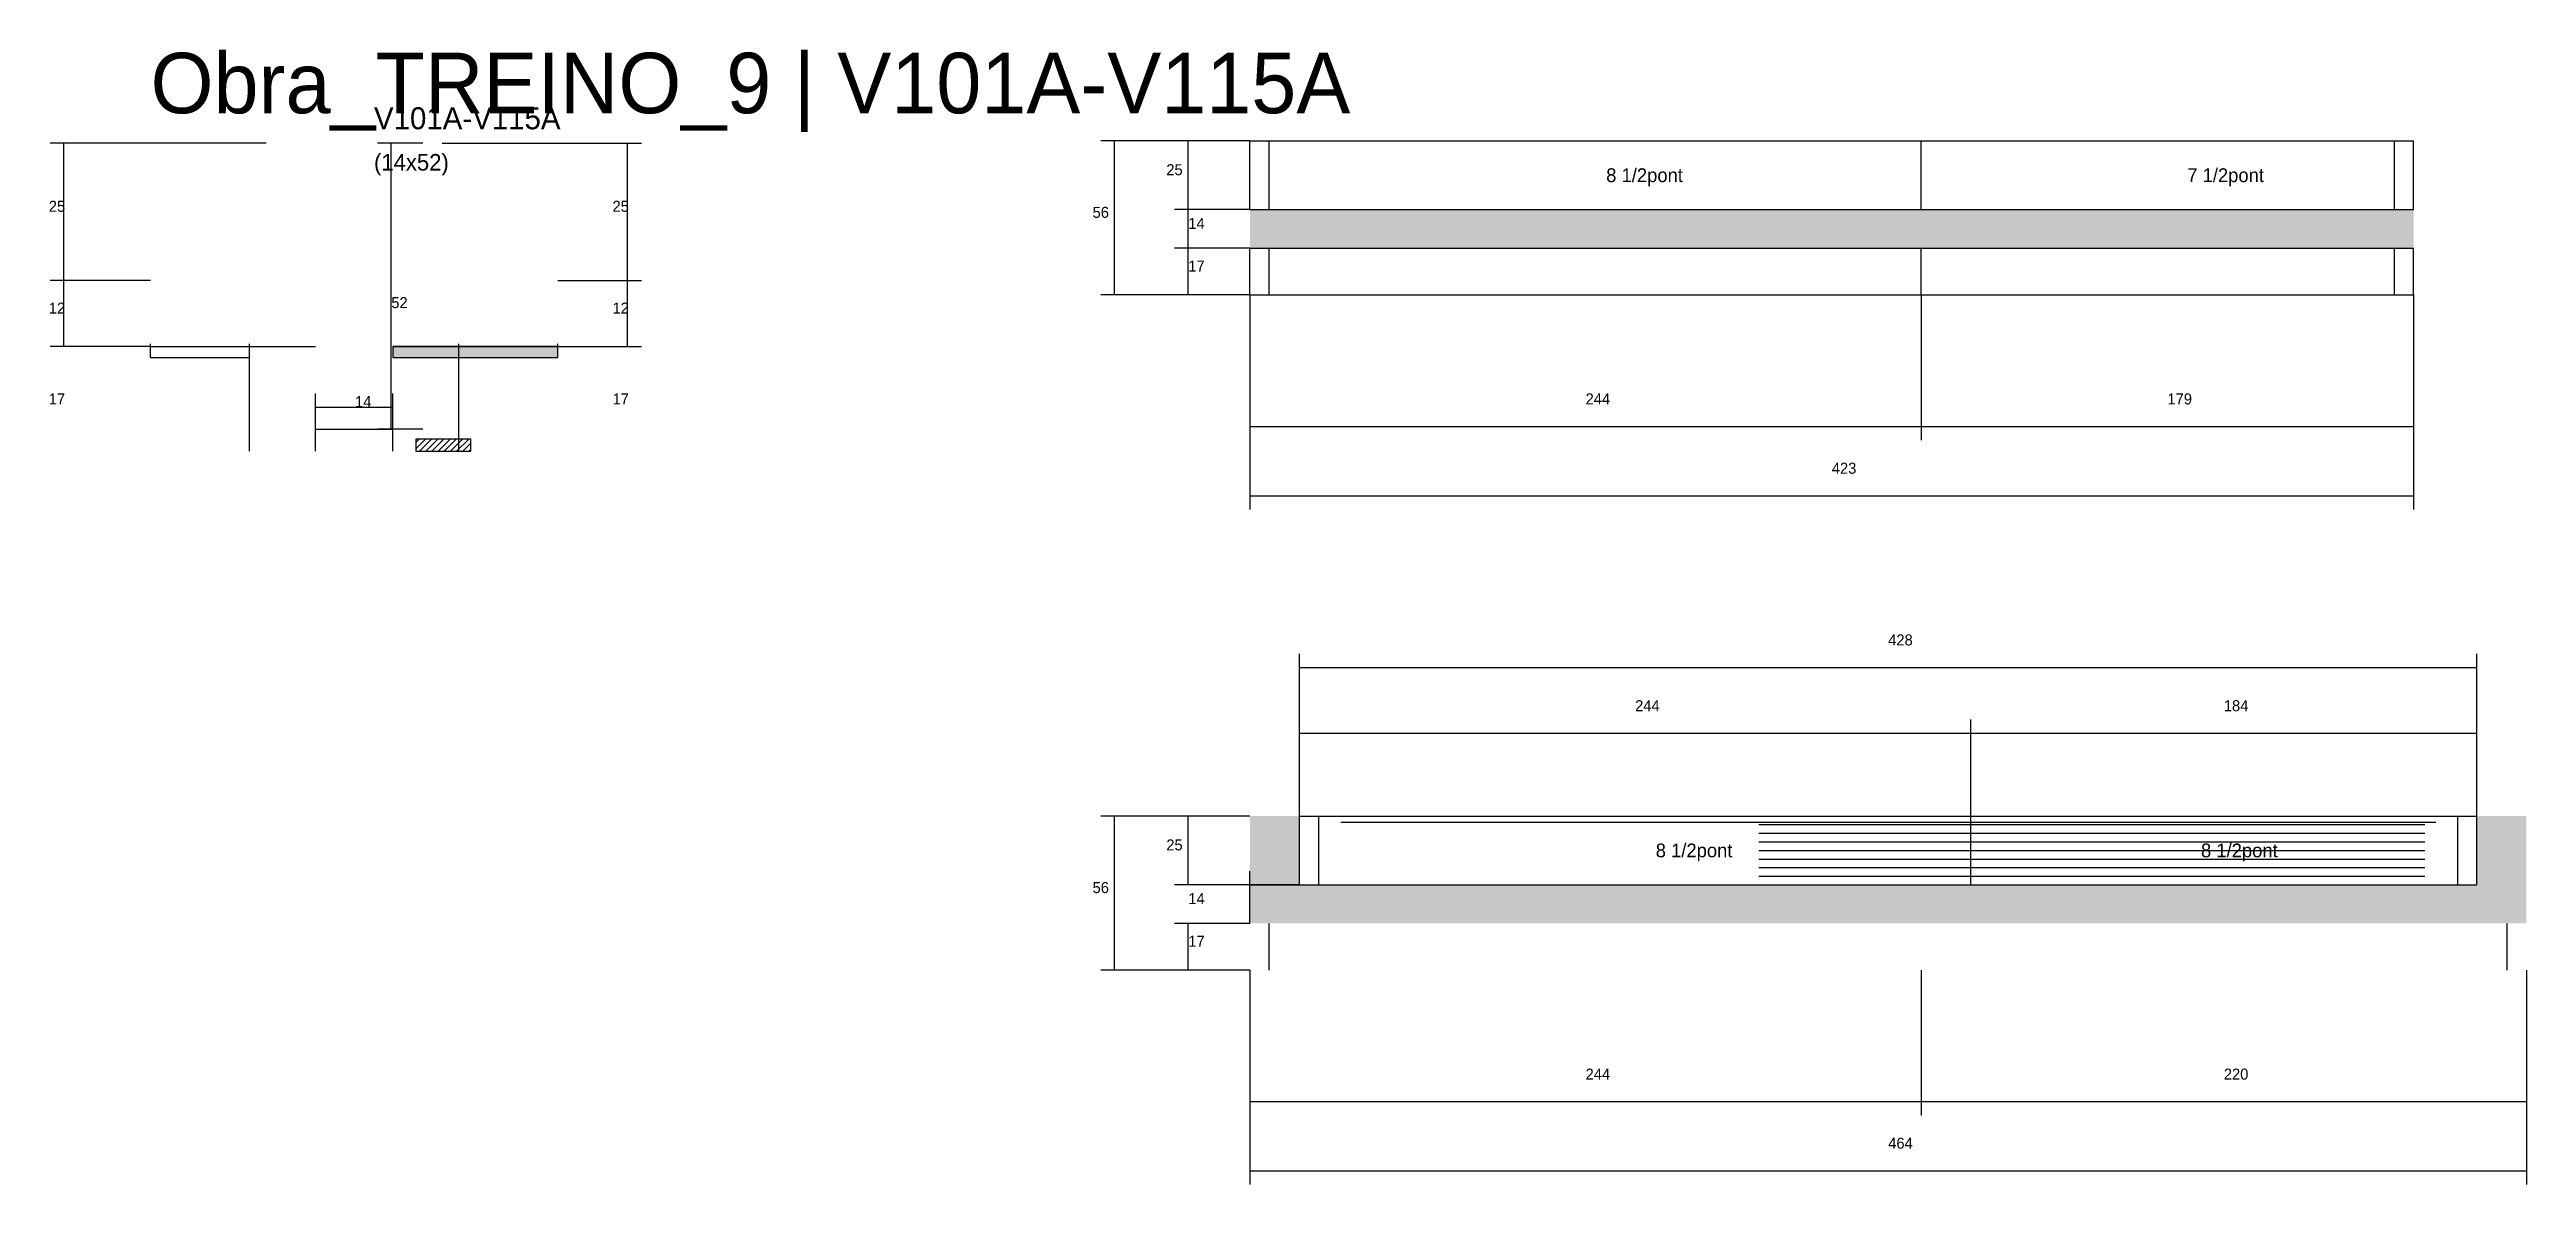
# Model space of a CAD drawing. Header units: metres. Extents: x -41 to 34800, y -36000 to 1848.
# Drawn here: x 26143 to 27044, y -31049 to -30637 of the extents above; entities that cross this region are included whole.
import ezdxf

# ---------------------------------------------------------------- set-up
doc = ezdxf.new("R2010")
doc.units = ezdxf.units.M
for name, color, linetype in [('COTA', 4, 'Continuous'), ('Cota Seção (2x)', 4, 'Continuous'), ('Hachura', 253, 'Continuous'), ('LABEL_ID', 3, 'Continuous'), ('Madeira', 126, 'Continuous'), ('NOMENCLATURA', 7, 'Continuous'), ('Painéis', 200, 'Continuous'), ('SARR_2.2x7', 40, 'Continuous'), ('Texto Seção', 7, 'Continuous')]:
    doc.layers.add(name, color=color, linetype=linetype)

msp = doc.modelspace()

# ---------------------------------------------------------------- texts
at = {"layer": 'COTA'}
for s, p in [('25', (26549.2, -30682.5)), ('25', (26143, -30695.8)), ('25', (26347.9, -30695.8)), ('56', (26522.4, -30698)), ('14', (26557.2, -30702)), ('17', (26557.2, -30717.5)), ('12', (26143, -30732.8)), ('12', (26347.9, -30732.8)), ('17', (26143, -30765.8)), ('17', (26347.9, -30765.8)), ('244', (26701.6, -30765.8)), ('179', (26913.1, -30765.8)), ('423', (26791.1, -30791)), ('428', (26811.6, -30853.4)), ('244', (26719.6, -30877.3)), ('184', (26933.6, -30877.3)), ('25', (26549.2, -30927.9)), ('56', (26522.4, -30943.4)), ('14', (26557.2, -30947.4)), ('17', (26557.2, -30962.9)), ('244', (26701.6, -31011.2)), ('220', (26933.6, -31011.2)), ('464', (26811.6, -31036.3))]:
    msp.add_text(s, height=4, dxfattribs=at).set_placement(p)
at = {"layer": 'Cota Seção (2x)'}
for s, p in [('52', (26267.5, -30730.8)), ('14', (26254.3, -30766.8))]:
    msp.add_text(s, height=4, dxfattribs=at).set_placement(p)
at = {"layer": 'LABEL_ID'}
msp.add_text('Obra_TREINO_9 | V101A-V115A', height=22, dxfattribs=at).set_placement((26180, -30660))
at = {"layer": 'NOMENCLATURA'}
for s, p in [('8 1/2pont', (26709.1, -30685)), ('7 1/2pont', (26920.3, -30685)), ('8 1/2pont', (26727.1, -30930.4)), ('8 1/2pont', (26925.3, -30930.4))]:
    msp.add_text(s, height=5, dxfattribs=at).set_placement(p)
at = {"layer": 'Texto Seção'}
for s, height, p in [('V101A-V115A', 8, (26261.2, -30665.8)), ('(14x52)', 6, (26261.2, -30680.8))]:
    msp.add_text(s, height=height, dxfattribs=at).set_placement(p)

# ---------------------------------------------------------------- hatches: boundary and pattern name
at = {"layer": 'COTA'}
h = msp.add_hatch(dxfattribs=at)
h.set_pattern_fill('AR-CONC', scale=0.03)
h.paths.add_polyline_path([(26579.6, -30695), (26579.6, -30709), (27002.6, -30709), (27002.6, -30695)])
h = msp.add_hatch(dxfattribs=at)
h.set_pattern_fill('AR-CONC', scale=0.03)
h.paths.add_polyline_path([(27025.6, -30940.4), (26597.6, -30940.4), (26597.6, -30915.4), (26579.6, -30915.4), (26579.6, -30954.4), (27043.6, -30954.4), (27043.6, -30915.4), (27025.6, -30915.4)])
at = {"layer": 'Hachura'}
h = msp.add_hatch(color=8, dxfattribs=at)
h.dxf.hatch_style = 1
h.paths.add_polyline_path([(26328, -30748.8), (26328, -30744.8), (26328, -30744.8), (26268, -30744.8), (26268, -30744.8), (26268, -30748.8), (26268, -30748.8), (26328, -30748.8)])
h = msp.add_hatch(dxfattribs=at)
h.set_pattern_fill('ANSI31', scale=0.5)
h.paths.add_polyline_path([(26296.4, -30782.8), (26296.4, -30778.4), (26296.4, -30778.4), (26276.4, -30778.4), (26276.4, -30778.4), (26276.4, -30782.8), (26276.4, -30782.8), (26296.4, -30782.8)])

# ---------------------------------------------------------------- linework, layer by layer
at = {"layer": 'COTA'}
for p, q in [((26222, -30670.8), (26143.5, -30670.8)), ((26148.5, -30720.8), (26148.5, -30670.8)), ((26286, -30670.8), (26358.4, -30670.8)), ((26353.4, -30720.8), (26353.4, -30670.8)), ((26579.6, -30670), (26525.4, -30670)), ((26530.4, -30726), (26530.4, -30670)), ((26579.6, -30670), (26552.2, -30670)), ((26557.2, -30695), (26557.2, -30670)), ((26579.6, -30695), (26552.2, -30695)), ((26579.6, -30695), (26552.2, -30695)), ((26557.2, -30709), (26557.2, -30695)), ((26579.6, -30709), (26552.2, -30709)), ((26579.6, -30709), (26552.2, -30709)), ((26557.2, -30726), (26557.2, -30709)), ((26180, -30720.8), (26143.5, -30720.8)), ((26180, -30720.8), (26143.5, -30720.8)), ((26148.5, -30744.8), (26148.5, -30720.8)), ((26328, -30720.8), (26358.4, -30720.8)), ((26328, -30720.8), (26358.4, -30720.8)), ((26353.4, -30744.8), (26353.4, -30720.8)), ((26579.6, -30726), (26525.4, -30726)), ((26579.6, -30726), (26552.2, -30726)), ((26579.6, -30726), (26579.6, -30778.8)), ((26579.6, -30726), (26579.6, -30804)), ((26823.6, -30726), (26823.6, -30778.8)), ((26823.6, -30726), (26823.6, -30778.8)), ((27002.6, -30726), (27002.6, -30778.8)), ((27002.6, -30726), (27002.6, -30804)), ((26180, -30744.8), (26143.5, -30744.8)), ((26180, -30748.8), (26180, -30743.8)), ((26216, -30782.8), (26216, -30743.8)), ((26292, -30782.8), (26292, -30743.8)), ((26328, -30748.8), (26328, -30743.8)), ((26328, -30744.8), (26358.4, -30744.8)), ((26180, -30748.8), (26216, -30748.8)), ((26292, -30748.8), (26328, -30748.8)), ((26579.6, -30773.8), (26823.6, -30773.8)), ((26823.6, -30773.8), (27002.6, -30773.8)), ((26579.6, -30799), (27002.6, -30799)), ((26597.6, -30915.4), (26597.6, -30856.4)), ((26597.6, -30861.4), (27025.6, -30861.4)), ((27025.6, -30915.4), (27025.6, -30856.4)), ((26597.6, -30915.4), (26597.6, -30880.3)), ((26841.6, -30915.4), (26841.6, -30880.3)), ((26841.6, -30915.4), (26841.6, -30880.3)), ((27025.6, -30915.4), (27025.6, -30880.3)), ((26597.6, -30885.3), (26841.6, -30885.3)), ((26841.6, -30885.3), (27025.6, -30885.3)), ((26579.6, -30915.4), (26525.4, -30915.4)), ((26530.4, -30971.4), (26530.4, -30915.4)), ((26579.6, -30915.4), (26552.2, -30915.4)), ((26557.2, -30940.4), (26557.2, -30915.4)), ((26597.6, -30940.4), (26552.2, -30940.4)), ((26579.6, -30954.4), (26579.6, -30935.4)), ((26579.6, -30940.4), (26597.6, -30940.4)), ((26597.6, -30940.4), (26597.6, -30935.4)), ((26579.6, -30954.4), (26552.2, -30954.4)), ((26557.2, -30971.4), (26557.2, -30954.4)), ((26579.6, -30971.4), (26525.4, -30971.4)), ((26579.6, -30971.4), (26552.2, -30971.4)), ((26579.6, -30971.4), (26579.6, -31024.2)), ((26579.6, -30971.4), (26579.6, -31049.3)), ((26823.6, -30971.4), (26823.6, -31024.2)), ((26823.6, -30971.4), (26823.6, -31024.2)), ((27043.6, -30971.4), (27043.6, -31024.2)), ((27043.6, -30971.4), (27043.6, -31049.3)), ((26579.6, -31019.2), (26823.6, -31019.2)), ((26823.6, -31019.2), (27043.6, -31019.2)), ((26579.6, -31044.3), (27043.6, -31044.3))]:
    msp.add_line(p, q, dxfattribs=at)
at = {"layer": 'Cota Seção (2x)'}
for p, q in [((26279, -30670.8), (26262.5, -30670.8)), ((26267.5, -30774.8), (26267.5, -30670.8)), ((26240, -30782.8), (26240, -30761.8)), ((26268, -30782.8), (26268, -30761.8)), ((26240, -30766.8), (26268, -30766.8)), ((26279, -30774.8), (26262.5, -30774.8))]:
    msp.add_line(p, q, dxfattribs=at)
at = {"layer": 'Madeira'}
msp.add_lwpolyline([(26296.4, -30782.8), (26296.4, -30778.4), (26276.4, -30778.4), (26276.4, -30782.8)], close=True, dxfattribs=at)
at = {"layer": 'Painéis'}
for p, q in [((26579.6, -30670), (27002.6, -30670)), ((26579.6, -30695), (26579.6, -30670)), ((26823.6, -30695), (26823.6, -30670)), ((27002.6, -30695), (27002.6, -30670)), ((26579.6, -30695), (27002.6, -30695)), ((26579.6, -30709), (27002.6, -30709)), ((26579.6, -30726), (26579.6, -30709)), ((26823.6, -30726), (26823.6, -30709)), ((27002.6, -30726), (27002.6, -30709)), ((26579.6, -30726), (27002.6, -30726)), ((26180, -30744.8), (26240, -30744.8)), ((26268, -30744.8), (26328, -30744.8)), ((26240, -30774.8), (26268, -30774.8)), ((26597.6, -30915.4), (27025.6, -30915.4)), ((26597.6, -30940.4), (26597.6, -30915.4)), ((26841.6, -30940.4), (26841.6, -30915.4)), ((27025.6, -30940.4), (27025.6, -30915.4)), ((26597.6, -30940.4), (27025.6, -30940.4))]:
    msp.add_line(p, q, dxfattribs=at)
msp.add_lwpolyline([(26328, -30748.8), (26328, -30744.8), (26268, -30744.8), (26268, -30748.8)], close=True, dxfattribs=at)
at = {"layer": 'SARR_2.2x7'}
for p, q in [((26586.6, -30695), (26586.6, -30670)), ((26995.6, -30695), (26995.6, -30670)), ((26586.6, -30726), (26586.6, -30709)), ((26995.6, -30726), (26995.6, -30709)), ((26604.6, -30940.4), (26604.6, -30915.4)), ((27018.6, -30940.4), (27018.6, -30915.4)), ((26612.6, -30917.6), (26841.6, -30917.6)), ((26764.6, -30918.52), (27006.6, -30918.52)), ((26764.6, -30921.65), (27006.6, -30921.65)), ((26764.6, -30924.77), (27006.6, -30924.77)), ((26841.6, -30917.6), (27010.6, -30917.6)), ((26764.6, -30927.9), (27006.6, -30927.9)), ((26764.6, -30931.02), (27006.6, -30931.02)), ((26764.6, -30934.15), (27006.6, -30934.15)), ((26764.6, -30937.27), (27006.6, -30937.27)), ((26586.6, -30971.4), (26586.6, -30954.4)), ((27036.6, -30971.4), (27036.6, -30954.4))]:
    msp.add_line(p, q, dxfattribs=at)

msp.set_redraw_order([(e.dxf.handle, doc.entitydb.next_handle()) for e in msp.query("TEXT MTEXT ATTDEF DIMENSION ARC_DIMENSION")])  # texts and dimensions are drawn at this point

doc.saveas('drawing.dxf')
